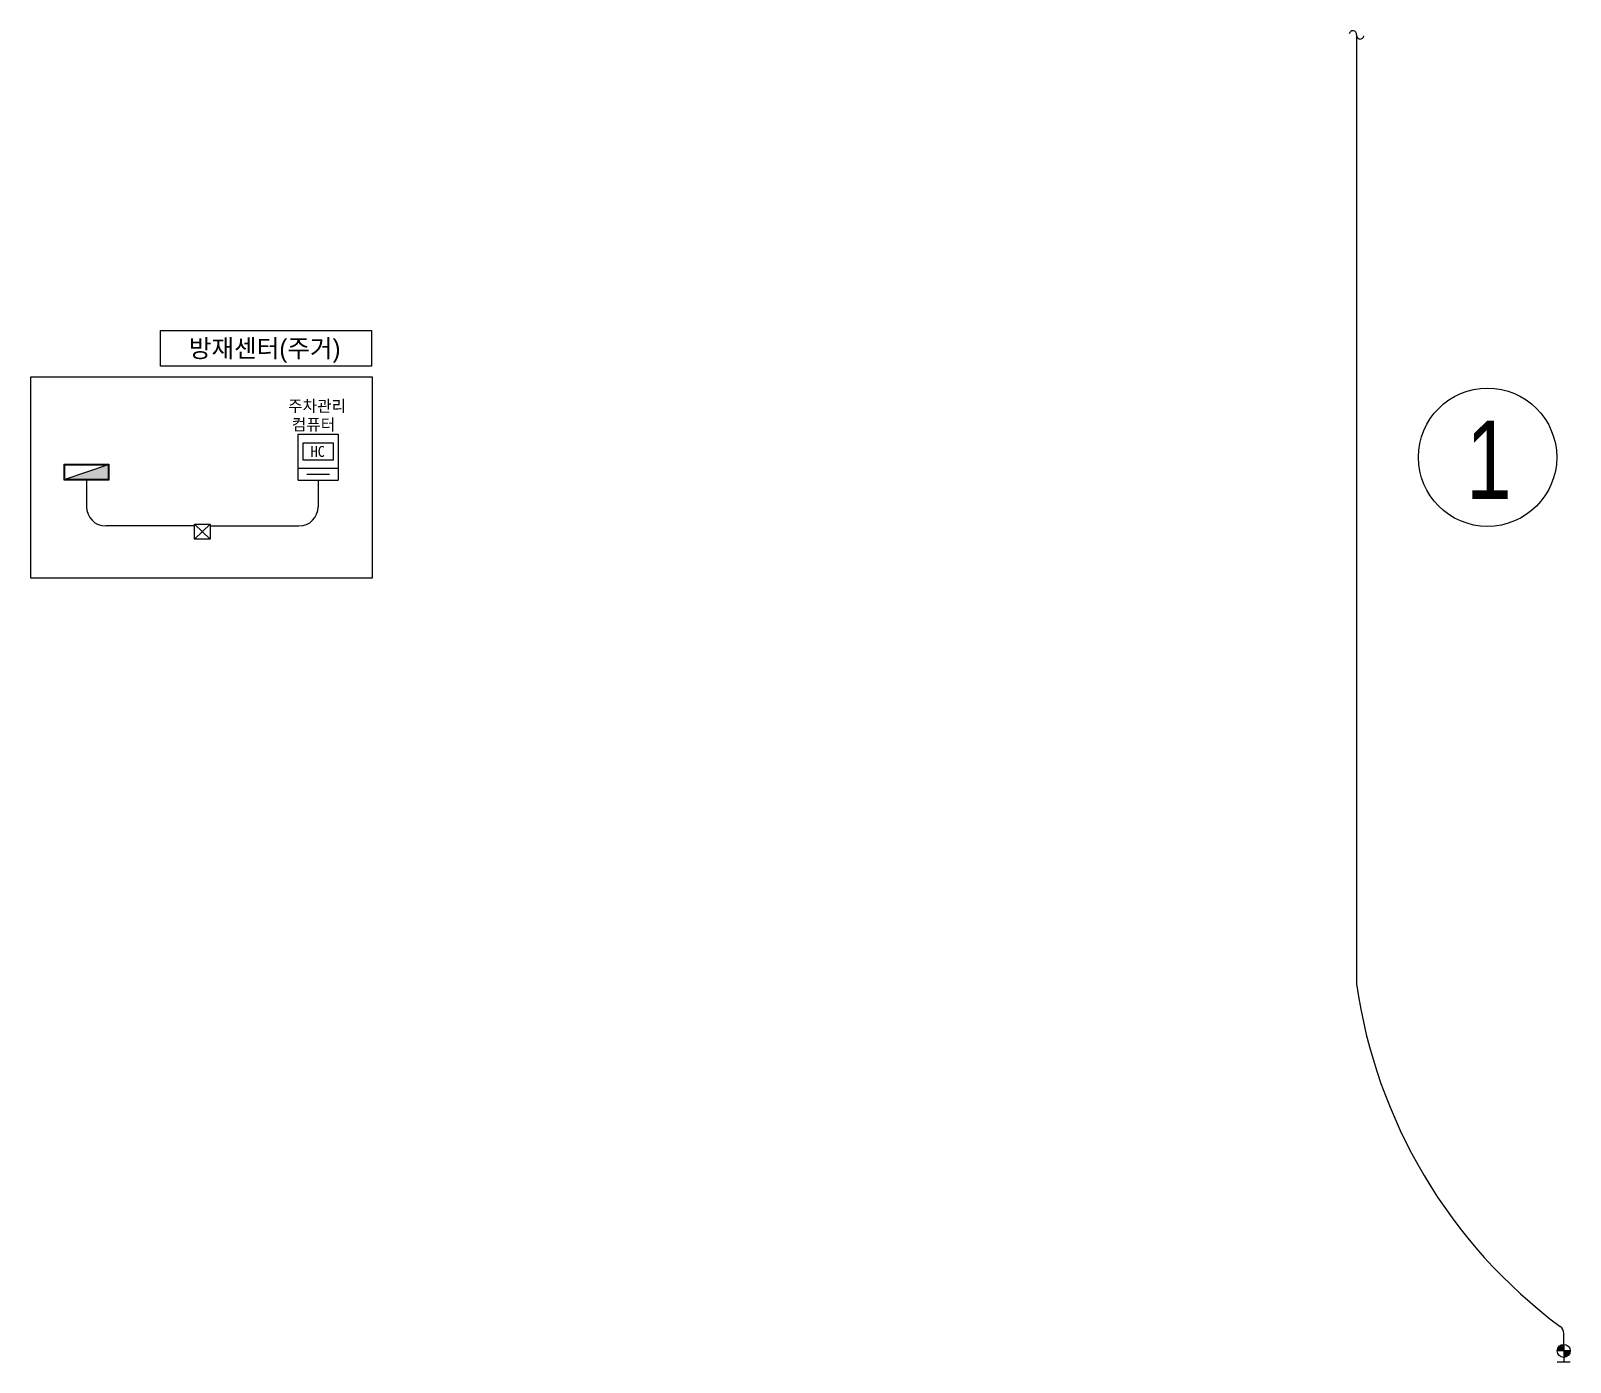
# Model space of a CAD drawing. Header units: millimetres. Extents: x 124153 to 415384, y 94157 to 223285.
# Drawn here: x 357107 to 410126, y 177422 to 223285 of the extents above; entities that cross this region are included whole.
import ezdxf
from ezdxf.enums import TextEntityAlignment as Align

# ---------------------------------------------------------------- set-up
doc = ezdxf.new("R2010")
doc.units = ezdxf.units.MM
doc.header["$LTSCALE"] = 150
for name, color, linetype in [('e-text', 6, 'Continuous'), ('e-wire', 4, 'Continuous'), ('PARKING', 7, 'Continuous'), ('parking-p', 7, 'Continuous'), ('Parking-S', 3, 'Continuous'), ('Parking-T', 7, 'Continuous'), ('PARKING1', 4, 'Continuous'), ('PO-1', 3, 'Continuous')]:
    doc.layers.add(name, color=color, linetype=linetype)
doc.styles.add('GHS', font='DotumChe.TTF')
doc.styles.add('돋움', font='Dotum.TTF')
doc.styles.add('아마노', font='Dotum.TTF')

msp = doc.modelspace()

# ---------------------------------------------------------------- texts
at = {"layer": 'e-text', "color": 1, "style": '돋움', "width": 0.8}
msp.add_text('1', height=2700, dxfattribs=at).set_placement((407328.2, 208509.2, 4600.5), align=Align.MIDDLE_CENTER)
at = {"layer": 'PARKING', "color": 2, "style": 'GHS'}
msp.add_text('HC', height=376.24, dxfattribs=at).set_placement((366745, 208607))
at = {"layer": 'Parking-T', "color": 3, "style": '아마노'}
msp.add_text('방재센터(주거)', height=622.08, dxfattribs=at).set_placement((365160.3, 212292.1), align=Align.MIDDLE)
at = {"layer": 'Parking-T', "color": 0, "style": '아마노'}
for s, p in [('주차관리', (365967.2, 210160.3)), ('컴퓨터', (366093.7, 209522.9))]:
    msp.add_text(s, height=398.13, dxfattribs=at).set_placement(p)

# ---------------------------------------------------------------- blocks, each defined once
blk = doc.blocks.new('ppa-1')
at = {"layer": 'PO-1'}
blk.add_lwpolyline([(-350, 0), (-350, 250), (350, 250), (350, 0)], close=True, dxfattribs=at)
blk.add_lwpolyline([(340, 240), (-340, 10)], dxfattribs=at)
at = {"layer": 'PO-1', "color": 2}
blk.add_lwpolyline([(-340, 10), (-340, 240), (340, 240), (340, 10)], close=True, dxfattribs=at)
at = {"layer": 'PO-1', "color": 3}
blk.add_solid([(-340, 10), (340, 240), (340, 10)], dxfattribs=at)

# ---------------------------------------------------------------- hatches: boundary and pattern name
at = {"layer": 'Parking-S'}
h = msp.add_hatch(color=3, dxfattribs=at)
h.paths.add_polyline_path([(410125.8, 177813.3), (409901.8, 177813.3), (409901.8, 177589.4, 0.4142136)])
h.paths.add_polyline_path([(409901.8, 178037.3, 0.4142136), (409677.9, 177813.3), (409901.8, 177813.3)])

# ---------------------------------------------------------------- linework, layer by layer
at = {"color": 3}
for p, q in [((363282.7, 205772.2), (362747.3, 206290.5)), ((362747.3, 205772.2), (363282.7, 206290.5)), ((362747.3, 205772.2), (362747.3, 206290.5)), ((362747.3, 206290.5), (363282.7, 206290.5)), ((363282.7, 206290.5), (363282.7, 205772.2)), ((363282.7, 205772.2), (362747.3, 205772.2))]:
    msp.add_line(p, q, dxfattribs=at)
at = {"color": 1}
msp.add_circle((407280, 208594.1), 2382, dxfattribs=at)
at = {"layer": 'e-wire', "ltscale": 0.5}
for p, q in [((402766.9, 223126.7), (402766.9, 190460.6)), ((409901.8, 178037.3), (409901.8, 178410))]:
    msp.add_line(p, q, dxfattribs=at)
at = {"layer": 'e-wire'}
for centre, start, end in [((402642.6, 223159), 352.66382, 172.66382), ((402893.3, 223126.7), 172.66382, 352.66382)]:
    msp.add_arc(centre, 126.4, start, end, dxfattribs=at)
at = {"layer": 'e-wire', "ltscale": 0.5}
for centre, radius, start, end in [((420440.9, 192969.5), 17851.1, 188.07927, 233.33367), ((409601.8, 178410), 300, 0, 53.33367)]:
    msp.add_arc(centre, radius, start, end, dxfattribs=at)
at = {"layer": 'PARKING', "color": 2}
for p, q in [((366312.7, 207809), (366312.7, 209388.2)), ((366312.7, 209388.2), (367694.5, 209388.2)), ((366488.2, 209092.1), (367530.2, 209092.1)), ((366488.2, 208499.9), (366488.2, 209092.1)), ((367530.2, 208499.9), (367530.2, 209092.1)), ((367694.5, 209388.2), (367694.5, 208203.8)), ((367530.2, 208499.9), (366488.2, 208499.9)), ((366608.8, 208203.8), (366312.7, 208203.8)), ((367694.5, 208203.8), (366608.8, 208203.8)), ((367398.4, 208006.4), (366608.8, 208006.4)), ((367694.5, 208203.8), (367694.5, 207809)), ((366312.7, 207809), (367694.5, 207809))]:
    msp.add_line(p, q, dxfattribs=at)
at = {"layer": 'Parking-S', "color": 3}
for p, q in [((410125.8, 177813.3), (409677.9, 177813.3)), ((409901.8, 178037.3), (409901.8, 177422.1)), ((410125.8, 177422.1), (409677.9, 177422.1))]:
    msp.add_line(p, q, dxfattribs=at)
msp.add_circle((409901.8, 177813.3), 223.9, dxfattribs=at)
at = {"layer": 'PARKING1', "color": 1}
for p, q in [((357106.7, 204429.5), (357106.7, 211367)), ((357106.7, 211367), (368868.8, 211367)), ((368868.8, 211367), (368868.8, 204429.5)), ((368868.8, 204429.5), (357106.7, 204429.5))]:
    msp.add_line(p, q, dxfattribs=at)
at = {"layer": 'PARKING1'}
for p, q in [((359026.4, 207809), (359026.4, 206888.9)), ((367003.6, 207809), (367003.6, 206888.9)), ((362747.3, 206229), (359686.3, 206229)), ((363282.7, 206229), (366343.7, 206229))]:
    msp.add_line(p, q, dxfattribs=at)
at = {"layer": 'PARKING1', "color": 1}
msp.add_lwpolyline([(361569.6, 212964.3), (368844.1, 212964.3), (368844.1, 211733.9), (361569.6, 211733.9)], close=True, dxfattribs=at)
at = {"layer": 'PARKING1'}
for centre, start, end in [((359686.3, 206888.9), 180, 270), ((366343.7, 206888.9), 270, 0)]:
    msp.add_arc(centre, 659.9, start, end, dxfattribs=at)

# ---------------------------------------------------------------- block references
at = {"layer": 'parking-p', "color": 2, "xscale": 2.198841691017151, "yscale": 2.19884174130857, "zscale": 2.198841734311938}
msp.add_blockref('ppa-1', (359026.4, 207809), dxfattribs=at)

msp.set_redraw_order([(e.dxf.handle, doc.entitydb.next_handle()) for e in msp.query("TEXT MTEXT ATTDEF DIMENSION ARC_DIMENSION")])  # texts and dimensions are drawn at this point

doc.saveas('drawing.dxf')
